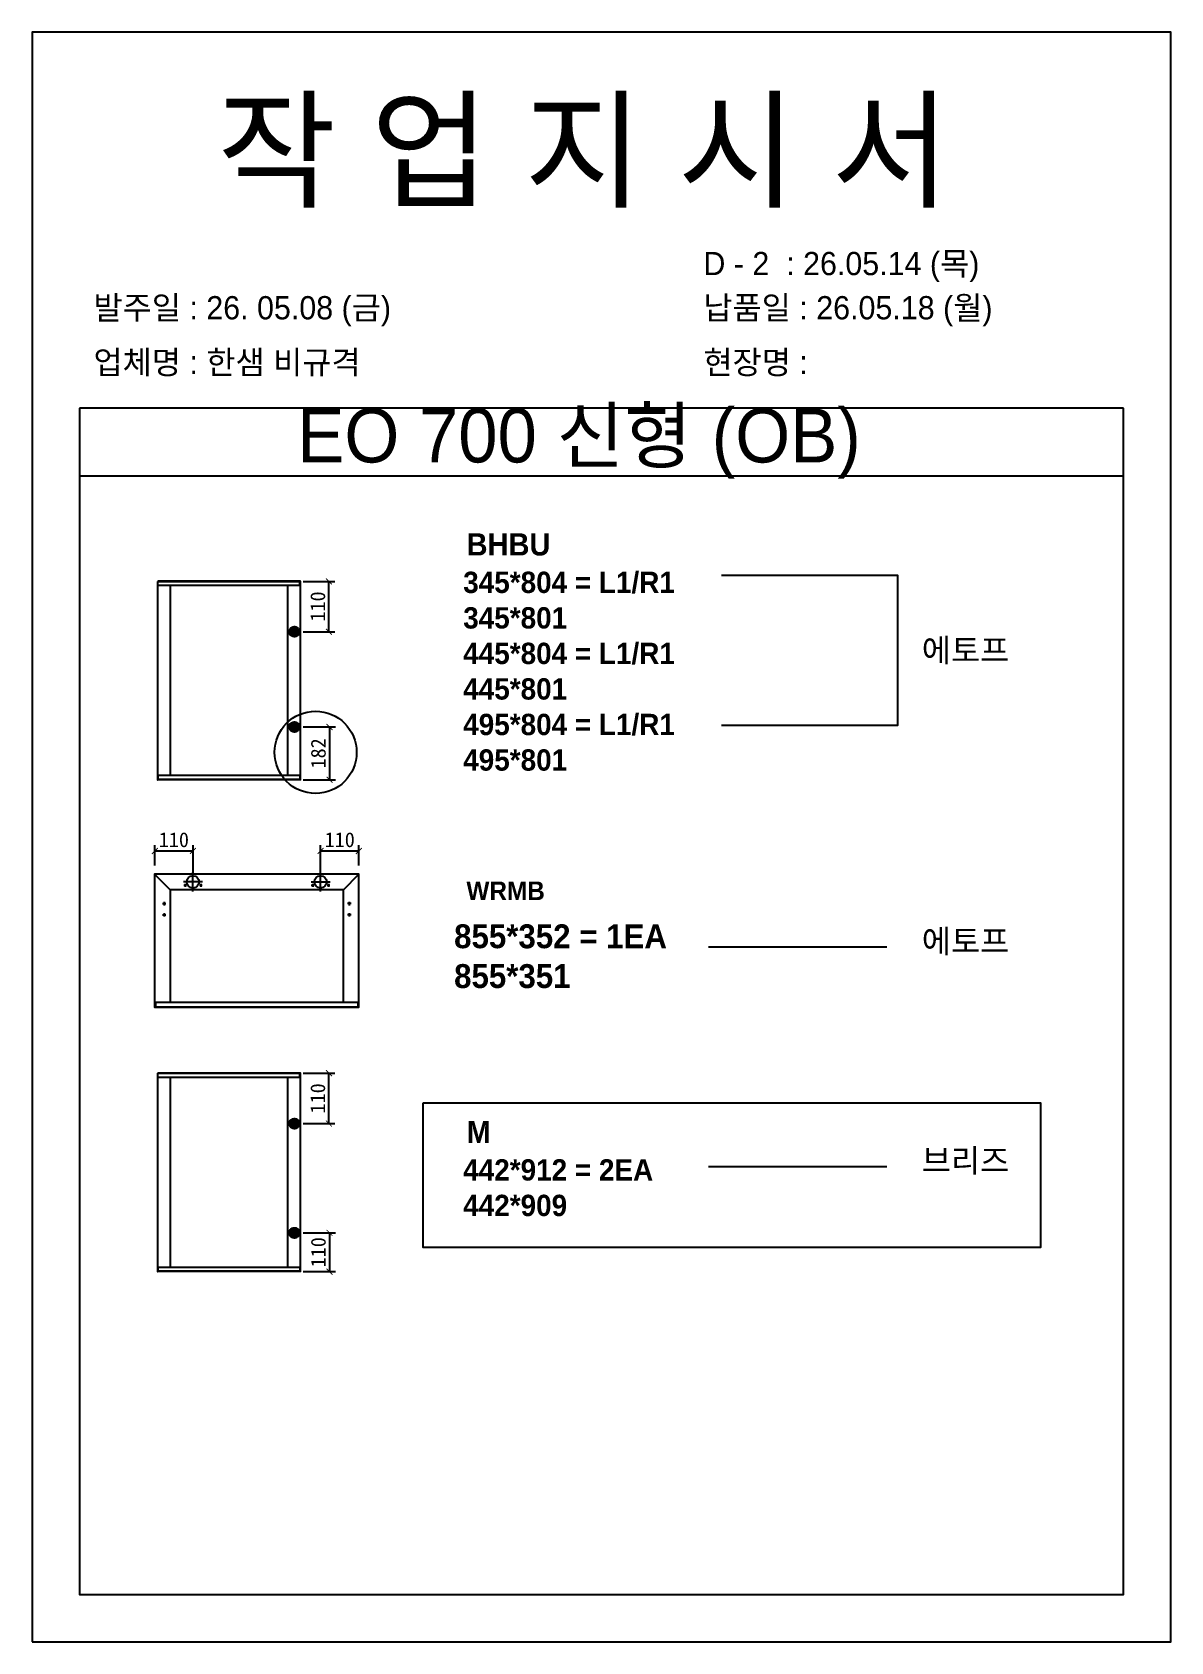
# Model space of a CAD drawing. Header units: millimetres. Extents: x -44117 to 256353, y -2095463 to 65325.
# Drawn here: x 113262 to 115186, y -927623 to -924903 of the extents above; entities that cross this region are included whole.
import ezdxf

# ---------------------------------------------------------------- set-up
doc = ezdxf.new("R2010")
doc.units = ezdxf.units.MM
doc.header["$LTSCALE"] = 10
doc.layers.add('Layer1', color=7, linetype='Continuous', lineweight=70)
doc.styles.add('MtX_Gulim', font='')
doc.styles.get('MtX_Gulim').set_extended_font_data('Gulim', bold=True)
doc.dimstyles.new('ISO-25', dxfattribs={"dimtxt": 2.5, "dimasz": 2.5, "dimexe": 1, "dimexo": 1, "dimtad": 1, "dimtxsty": 'Standard', "dimblk": 'ARCHTICK', "dimcen": 2.5, "dimadec": 0, "dimazin": 0, "dimtfac": 1, "dimtmove": 0, "dimatfit": 3, "dimfxl": 0, "dimarcsym": 0})

msp = doc.modelspace()

# ---------------------------------------------------------------- texts
at = {"linetype": 'Continuous', "style": 'MtX_Gulim'}
for s, height, p in [('BHBU', 37.498494, (113996.16431, -925787.00298)), ('에토프', 39.271262, (114765.11973, -925966.85274)), ('WRMB', 31.421769, (113995.96148, -926369.34843)), ('에토프', 39.271262, (114765.11973, -926458.32533)), ('M', 37.49849, (113996.16431, -926779.85688)), ('브리즈', 39.271262, (114765.11973, -926829.30787))]:
    msp.add_text(s, height=height, dxfattribs=at).set_placement(p)
at = {"attachment_point": 1}
for s, width, gutter_width, heights, insert, char_height in [('{\\fGulim|b0|i0|c129|p50;작 업 지 시 서}', 3786.0728481, 14.30944, [-178.40505], (113574.79617, -925021.98878), 160.2657825), ('\\pt11;{\\fGulim|b0|i0|c129|p50;발주일 : 26. 05.08 (금)}', 3786.0728481, 14.30944, [39.49878], (113365.95328, -925348.7325), 39.2651167), ('{\\fGulim|b0|i0|c129|p50;납품일 : 26.05.18 (월)}', 3786.0728481, 14.30944, [40.16974], (114396.20811, -925348.7325), 39.2651167), ('{\\fGulim|b0|i0|c129|p50;업체명 : 한샘 비규격}', 3786.0728481, 14.30944, [41.34032], (113365.95328, -925441.06411), 39.2651167), ('{\\fGulim|b0|i0|c129|p50;현장명 :}', 3786.0728481, 14.30944, [45.21037], (114396.20811, -925441.06411), 39.2651167), ('{\\fGulim|b0|i0|c129|p50;EO 700 신형 (OB)}', 2155.3243433, 8.14604, [-114.80382], (113710.17983, -925538.56957), 91.2356303), ('{\\f굴림|b1|i0|c129|p50;345*804 = L1/R1\\P\\C1;345*801\\P\\C256;445*804 = L1/R1\\P\\C1;445*801\\P\\C256;495*804 = L1/R1\\P\\C1;495*801}', 10891.9816234, 140.08053, [-347.3902], (113990.49764, -925814.35457), 36.0207087), ('{\\f굴림|b1|i0|c129|p50;855*352 = 1EA\\P\\C1;855*351}', 12198.822037, 156.88766, [-108.80746], (113975.13831, -926410.3069), 40.342541), ('{\\f굴림|b1|i0|c129|p50;442*912 = 2EA\\P\\C1;442*909}', 10891.9816234, 140.08053, [-97.10345], (113990.49764, -926807.20847), 36.0207087)]:
    msp.add_mtext_dynamic_manual_height_columns(s, width=width, gutter_width=gutter_width, heights=heights, dxfattribs=dict(at, insert=insert, char_height=char_height))
at = {"color": 1, "insert": (114396.20811, -925274.05721), "char_height": 39.2651167, "attachment_point": 1}
msp.add_mtext_dynamic_manual_height_columns('{\\fGulim|b0|i0|c129|p50;D - 2  : 26.05.14 (목)}', width=3786.0728481, gutter_width=14.30944, heights=[40.16974], dxfattribs=at)

# ---------------------------------------------------------------- blocks, each defined once
blk = doc.blocks.new('_ArchTick')
at = {"color": 0, "linetype": 'ByBlock', "const_width": 0.15}
blk.add_lwpolyline([(-0.5, -0.5), (0.5, 0.5)], dxfattribs=at)
blk = doc.blocks.new('*D6219')
at = {"color": 0, "lineweight": -2}
for p, q in [((113720.3, -925830.7), (113773.7, -925830.7)), ((113763.7, -925915.8), (113763.7, -925830.7)), ((113720.3, -925915.8), (113773.7, -925915.8))]:
    blk.add_line(p, q, dxfattribs=at)
at = {"layer": 'Defpoints', "color": 0}
for p in [(113705.3, -925830.7), (113763.7, -925830.7), (113705.3, -925915.8)]:
    blk.add_point(p, dxfattribs=at)
at = {"color": 0, "lineweight": -2, "xscale": 10, "yscale": 10, "zscale": 10}
for p, rotation in [((113763.7, -925830.7), 90), ((113763.7, -925915.8), 270)]:
    blk.add_blockref('_ArchTick', p, dxfattribs=dict(at, rotation=rotation))
at = {"color": 0, "insert": (113745, -925873.2), "char_height": 25, "attachment_point": 5, "rotation": 90}
blk.add_mtext('110', dxfattribs=at)
blk = doc.blocks.new('*D6220')
at = {"color": 0, "lineweight": -2}
for p, q in [((113720.3, -926076.7), (113774.7, -926076.7)), ((113764.7, -926076.7), (113764.7, -926166)), ((113720.3, -926166), (113774.7, -926166))]:
    blk.add_line(p, q, dxfattribs=at)
at = {"layer": 'Defpoints', "color": 0}
for p in [(113705.3, -926076.7), (113705.3, -926166), (113764.7, -926166)]:
    blk.add_point(p, dxfattribs=at)
at = {"color": 0, "lineweight": -2, "xscale": 10, "yscale": 10, "zscale": 10}
for p, rotation in [((113764.7, -926076.7), 90), ((113764.7, -926166), 270)]:
    blk.add_blockref('_ArchTick', p, dxfattribs=dict(at, rotation=rotation))
at = {"color": 0, "insert": (113745.9, -926121.4), "char_height": 25, "attachment_point": 5, "rotation": 90}
blk.add_mtext('182', dxfattribs=at)
blk = doc.blocks.new('*D6221')
at = {"color": 0, "lineweight": -2}
for p, q in [((113469.5, -926310.9), (113469.5, -926276.3)), ((113469.5, -926286.3), (113534.1, -926286.3)), ((113534.1, -926323.6), (113534.1, -926276.3))]:
    blk.add_line(p, q, dxfattribs=at)
at = {"layer": 'Defpoints', "color": 0}
for p in [(113534.1, -926286.3), (113469.5, -926325.9), (113534.1, -926338.6)]:
    blk.add_point(p, dxfattribs=at)
at = {"color": 0, "lineweight": -2, "xscale": 10, "yscale": 10, "zscale": 10, "rotation": 180}
blk.add_blockref('_ArchTick', (113469.5, -926286.3), dxfattribs=at)
at = {"color": 0, "lineweight": -2, "xscale": 10, "yscale": 10, "zscale": 10}
blk.add_blockref('_ArchTick', (113534.1, -926286.3), dxfattribs=at)
at = {"color": 0, "insert": (113501.8, -926267.5), "char_height": 25, "attachment_point": 5}
blk.add_mtext('110', dxfattribs=at)
blk = doc.blocks.new('*D6222')
at = {"color": 0, "lineweight": -2}
for p, q in [((113749.6, -926323.6), (113749.6, -926276.3)), ((113749.6, -926286.3), (113814.1, -926286.3)), ((113814.1, -926310.9), (113814.1, -926276.3))]:
    blk.add_line(p, q, dxfattribs=at)
at = {"layer": 'Defpoints', "color": 0}
for p in [(113814.1, -926286.3), (113814.1, -926325.9), (113749.6, -926338.6)]:
    blk.add_point(p, dxfattribs=at)
at = {"color": 0, "lineweight": -2, "xscale": 10, "yscale": 10, "zscale": 10, "rotation": 180}
blk.add_blockref('_ArchTick', (113749.6, -926286.3), dxfattribs=at)
at = {"color": 0, "lineweight": -2, "xscale": 10, "yscale": 10, "zscale": 10}
blk.add_blockref('_ArchTick', (113814.1, -926286.3), dxfattribs=at)
at = {"color": 0, "insert": (113781.9, -926267.5), "char_height": 25, "attachment_point": 5}
blk.add_mtext('110', dxfattribs=at)
blk = doc.blocks.new('*D6223')
at = {"color": 0, "lineweight": -2}
for p, q in [((113720.3, -926661.8), (113773.7, -926661.8)), ((113763.7, -926747), (113763.7, -926661.8)), ((113720.3, -926747), (113773.7, -926747))]:
    blk.add_line(p, q, dxfattribs=at)
at = {"layer": 'Defpoints', "color": 0}
for p in [(113705.3, -926661.8), (113763.7, -926661.8), (113705.3, -926747)]:
    blk.add_point(p, dxfattribs=at)
at = {"color": 0, "lineweight": -2, "xscale": 10, "yscale": 10, "zscale": 10}
for p, rotation in [((113763.7, -926661.8), 90), ((113763.7, -926747), 270)]:
    blk.add_blockref('_ArchTick', p, dxfattribs=dict(at, rotation=rotation))
at = {"color": 0, "insert": (113745, -926704.4), "char_height": 25, "attachment_point": 5, "rotation": 90}
blk.add_mtext('110', dxfattribs=at)
blk = doc.blocks.new('*D6224')
at = {"color": 0, "lineweight": -2}
for p, q in [((113720.3, -926931.6), (113774.7, -926931.6)), ((113764.7, -926931.6), (113764.7, -926997.1)), ((113720.3, -926997.1), (113774.7, -926997.1))]:
    blk.add_line(p, q, dxfattribs=at)
at = {"layer": 'Defpoints', "color": 0}
for p in [(113705.3, -926931.6), (113705.3, -926997.1), (113764.7, -926997.1)]:
    blk.add_point(p, dxfattribs=at)
at = {"color": 0, "lineweight": -2, "xscale": 10, "yscale": 10, "zscale": 10}
for p, rotation in [((113764.7, -926931.6), 90), ((113764.7, -926997.1), 270)]:
    blk.add_blockref('_ArchTick', p, dxfattribs=dict(at, rotation=rotation))
at = {"color": 0, "insert": (113745.9, -926964.4), "char_height": 25, "attachment_point": 5, "rotation": 90}
blk.add_mtext('110', dxfattribs=at)

# ---------------------------------------------------------------- dimensions: what is measured, and where the dimension line sits
for base, p1, p2, text, picture, middle in [((113763.73032, -925830.65212), (113705.34096, -925915.80781), (113705.34096, -925830.65212), '110', '*D6219', (113744.98032, -925873.22997)), ((113764.66421, -926165.99879), (113705.34096, -926076.70722), (113705.34096, -926165.99879), '182', '*D6220', (113745.91421, -926121.35301)), ((113763.73032, -926661.79569), (113705.34096, -926746.95138), (113705.34096, -926661.79569), '110', '*D6223', (113744.98032, -926704.37353)), ((113764.66421, -926997.14236), (113705.34096, -926931.63172), (113705.34096, -926997.14236), '110', '*D6224', (113745.91421, -926964.38704))]:
    dim = msp.add_linear_dim(base=base, p1=p1, p2=p2, angle=90, text=text, dimstyle='ISO-25', override={"dimscale": 10, "dimasz": 1, "dimexo": 1.5, "dimtxsty": 'Standard'})
    dim.commit()
    dim.dimension.update_dxf_attribs({"geometry": picture, "text_midpoint": middle})
for base, p1, p2, picture, middle in [((113534.06498, -926286.27241), (113469.54493, -926325.85281), (113534.06498, -926338.57924), '*D6221', (113501.80495, -926267.52241)), ((113814.1348, -926286.27241), (113749.61476, -926338.57924), (113814.1348, -926325.85281), '*D6222', (113781.87478, -926267.52241))]:
    dim = msp.add_linear_dim(base=base, p1=p1, p2=p2, text='110', dimstyle='ISO-25', override={"dimscale": 10, "dimasz": 1, "dimexo": 1.5, "dimtxsty": 'Standard'})
    dim.commit()
    dim.dimension.update_dxf_attribs({"geometry": picture, "text_midpoint": middle})

# ---------------------------------------------------------------- linework, layer by layer
for p, q in [((115105.55578, -925538.28181), (113342.63217, -925538.28181)), ((115105.55578, -925652.75737), (113342.63217, -925652.75737)), ((113474.3227, -925830.89303), (113474.3227, -926165.75787)), ((113715.76044, -925831.32667), (113474.3227, -925831.32667)), ((113715.76044, -925837.87942), (113474.3227, -925837.87942)), ((113715.51953, -925830.65212), (113474.56361, -925830.65212)), ((113495.76369, -925837.3976), (113495.76369, -926158.77149)), ((113694.07855, -926158.77149), (113694.07855, -925837.87942)), ((113714.55589, -925837.87942), (113714.55589, -925830.65212)), ((113715.76044, -926165.75787), (113715.76044, -925830.89303)), ((113715.76044, -926158.77149), (113474.3227, -926158.77149)), ((113715.76044, -926165.32424), (113474.3227, -926165.32424)), ((113715.51953, -926165.99879), (113474.56361, -926165.99879)), ((113475.52725, -926165.99879), (113475.52725, -926158.77149)), ((113714.55589, -926158.77149), (113714.55589, -926165.99879)), ((113469.24896, -926325.85281), (113469.24896, -926550.19313)), ((113495.58971, -926352.19356), (113469.33565, -926325.64353)), ((113814.1348, -926325.55684), (113469.54493, -926325.55684)), ((113534.06497, -926354.72265), (113534.06497, -926322.43582)), ((113749.61476, -926354.72265), (113749.61476, -926322.43582)), ((113788.09001, -926352.19356), (113814.34408, -926325.64353)), ((113814.43076, -926550.19313), (113814.43076, -926325.85281)), ((113495.58971, -926352.19356), (113495.58971, -926542.20212)), ((113788.09001, -926352.19356), (113495.58971, -926352.19356)), ((113550.20839, -926338.57924), (113517.92156, -926338.57924)), ((113523.11432, -926344.49851), (113518.37891, -926344.49851)), ((113520.74662, -926342.1308), (113520.74662, -926346.86621)), ((113549.75104, -926344.49851), (113545.01562, -926344.49851)), ((113547.38333, -926342.1308), (113547.38333, -926346.86621)), ((113733.47134, -926338.57924), (113765.75817, -926338.57924)), ((113738.66411, -926344.49851), (113733.9287, -926344.49851)), ((113736.29641, -926342.1308), (113736.29641, -926346.86621)), ((113765.30083, -926344.49851), (113760.56541, -926344.49851)), ((113762.93312, -926342.1308), (113762.93312, -926346.86621)), ((113788.09001, -926541.61019), (113788.09001, -926352.19356)), ((113482.56732, -926375.27871), (113488.48659, -926375.27871)), ((113485.52696, -926372.31907), (113485.52696, -926378.23834)), ((113801.11241, -926375.27871), (113795.19314, -926375.27871)), ((113798.15277, -926372.31907), (113798.15277, -926378.23834)), ((113482.56732, -926394.22037), (113488.48659, -926394.22037)), ((113485.52696, -926391.26074), (113485.52696, -926397.18001)), ((113801.11241, -926394.22037), (113795.19314, -926394.22037)), ((113798.15277, -926391.26074), (113798.15277, -926397.18001)), ((114705.84331, -926448.81309), (114404.61817, -926448.81309)), ((113469.24896, -926541.61019), (113814.43076, -926541.61019)), ((113470.72878, -926541.61019), (113470.72878, -926550.4891)), ((113812.95094, -926550.4891), (113812.95094, -926541.61019)), ((113469.24896, -926549.6604), (113814.1348, -926549.6604)), ((113469.54493, -926550.4891), (113814.1348, -926550.4891)), ((113474.3227, -926662.0366), (113474.3227, -926996.90144)), ((113715.76044, -926662.47024), (113474.3227, -926662.47024)), ((113715.76044, -926669.02299), (113474.3227, -926669.02299)), ((113715.51953, -926661.79569), (113474.56361, -926661.79569)), ((113495.76369, -926668.54117), (113495.76369, -926989.91506)), ((113694.07855, -926989.91506), (113694.07855, -926669.02299)), ((113714.55589, -926669.02299), (113714.55589, -926661.79569)), ((113715.76044, -926996.90144), (113715.76044, -926662.0366)), ((114705.84331, -926819.79563), (114404.61817, -926819.79563)), ((113715.76044, -926989.91506), (113474.3227, -926989.91506)), ((113715.76044, -926996.46781), (113474.3227, -926996.46781)), ((113715.51953, -926997.14236), (113474.56361, -926997.14236)), ((113475.52725, -926997.14236), (113475.52725, -926989.91506)), ((113714.55589, -926989.91506), (113714.55589, -926997.14236))]:
    msp.add_line(p, q)
for points in [[(113262.49928, -927622.68745), (115185.68867, -927622.68745), (115185.68867, -924902.74817), (113262.49928, -924902.74817)], [(113922.65795, -926711.98874), (114965.84816, -926711.98874), (114965.84816, -926956.13964), (113922.65795, -926956.13964)]]:
    msp.add_lwpolyline(points, close=True)
for points in [[(113342.63217, -925538.28181), (113342.63217, -927542.55456), (115105.55578, -927542.55456), (115105.55578, -925538.28181)], [(114426.81371, -925820.40197), (114724.07535, -925820.40197), (114724.07535, -926074.06524), (114426.81371, -926074.06524)]]:
    msp.add_lwpolyline(points)
at = {"color": 1}
msp.add_circle((113741.13017, -926119.64536), 69.36105, dxfattribs=at)
for centre, radius in [((113534.06497, -926338.57924), 10.35872), ((113749.61476, -926338.57924), 10.35872), ((113520.74662, -926344.49851), 0.94708), ((113547.38333, -926344.49851), 0.94708), ((113736.29641, -926344.49851), 0.94708), ((113762.93312, -926344.49851), 0.94708), ((113485.52696, -926375.27871), 0.88789), ((113798.15277, -926375.27871), 0.88789), ((113485.52696, -926394.22037), 0.88789), ((113798.15277, -926394.22037), 0.88789)]:
    msp.add_circle(centre, radius)
for centre, radius, start, end in [((113715.51953, -925830.89303), 0.24091, 0, 90), ((113474.56361, -926165.75788), 0.24091, 180, 270), ((113715.51953, -926165.75788), 0.24091, 270, 0), ((113469.54493, -926325.85281), 0.29596, 90, 180), ((113814.1348, -926325.85281), 0.29596, 0, 90), ((113469.54493, -926550.19313), 0.29596, 180, 270), ((113814.1348, -926550.19313), 0.29596, 270, 0), ((113715.51953, -926662.0366), 0.24091, 0, 90), ((113474.56361, -926996.90145), 0.24091, 180, 270), ((113715.51953, -926996.90145), 0.24091, 270, 0)]:
    msp.add_arc(centre, radius, start, end)
at = {"layer": 'Layer1'}
for p, q in [((113705.34096, -925906.9288), (113705.34096, -925924.68682)), ((113705.34096, -926085.58623), (113705.34096, -926067.82821)), ((113705.34096, -926738.07237), (113705.34096, -926755.83039)), ((113705.34096, -926940.51073), (113705.34096, -926922.75271))]:
    msp.add_line(p, q, dxfattribs=at)
for points in [[(113714.21997, -925915.80781), (113696.46195, -925915.80781)], [(113714.21997, -926076.70722), (113696.46195, -926076.70722)], [(113714.21997, -926746.95138), (113696.46195, -926746.95138)], [(113714.21997, -926931.63172), (113696.46195, -926931.63172)]]:
    msp.add_lwpolyline(points, close=True, dxfattribs=at)
for centre in [(113705.34096, -925915.80781), (113705.34096, -926076.70722), (113705.34096, -926746.95138), (113705.34096, -926931.63172)]:
    msp.add_circle(centre, 5.91934, dxfattribs=at)

msp.set_redraw_order([(e.dxf.handle, doc.entitydb.next_handle()) for e in msp.query("TEXT MTEXT ATTDEF DIMENSION ARC_DIMENSION")])  # texts and dimensions are drawn at this point

doc.saveas('drawing.dxf')
